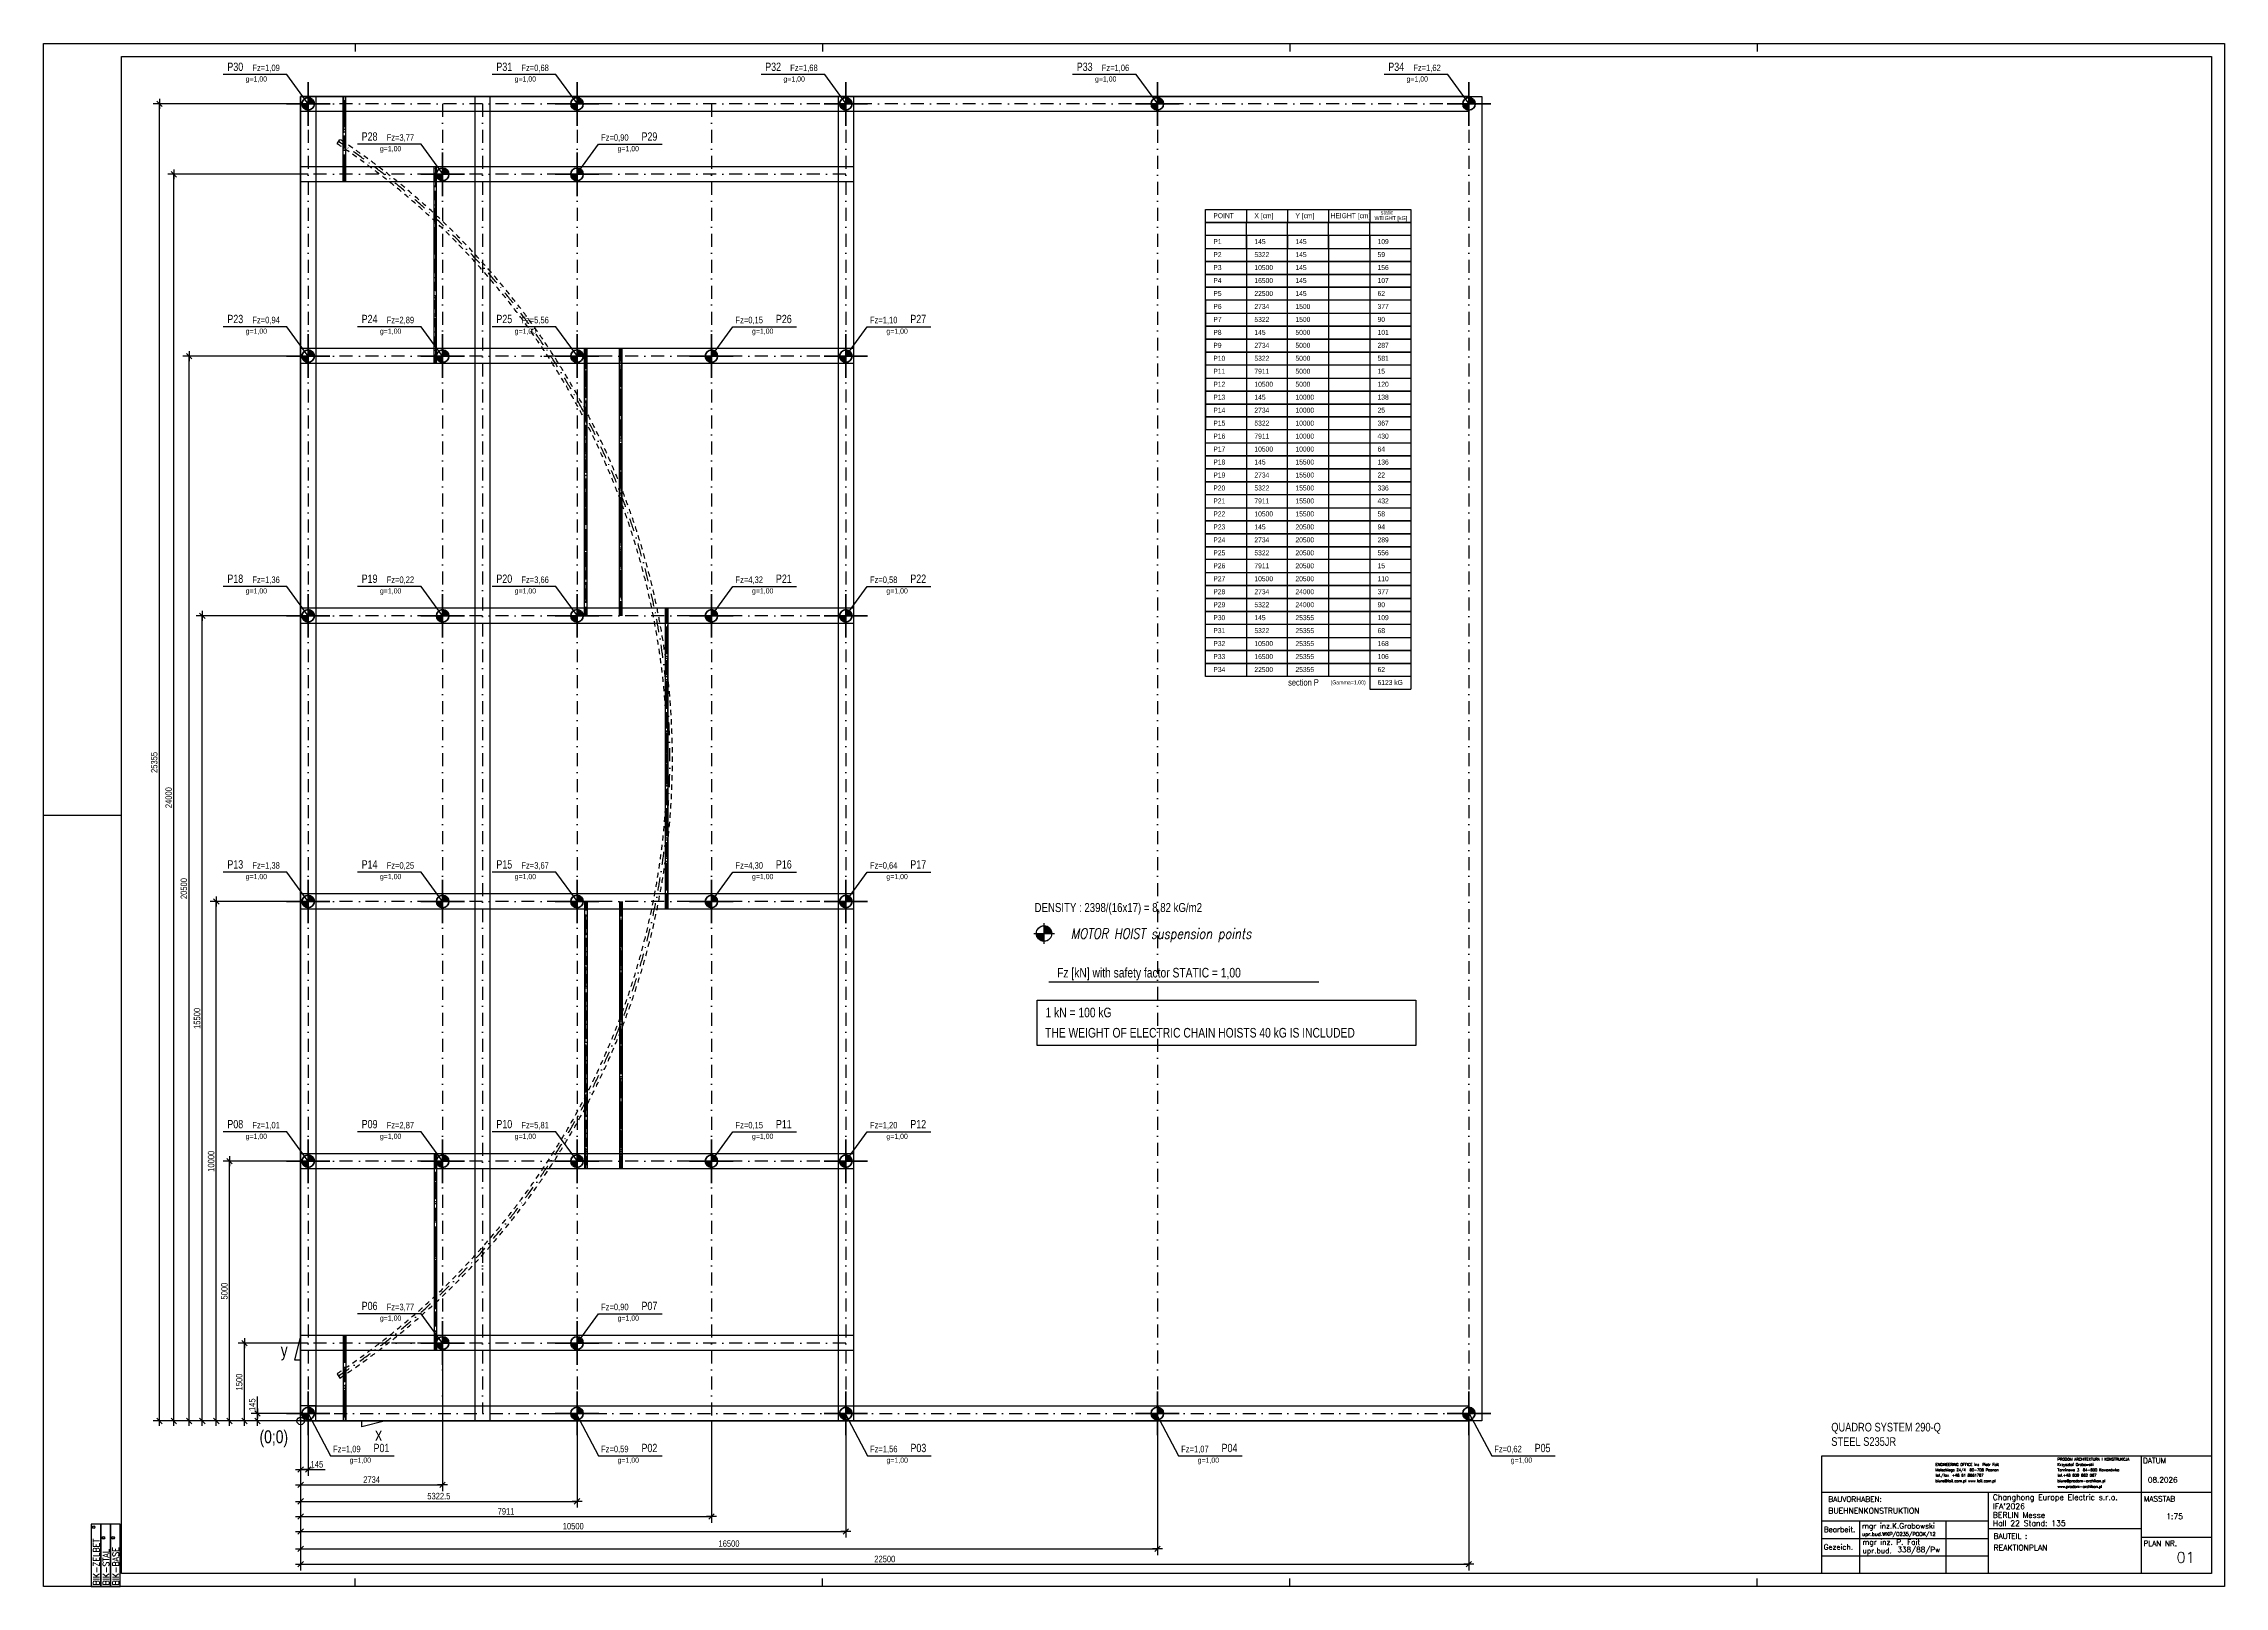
# Model space of a CAD drawing. Header units: millimetres. Extents: x -12741 to 29259, y -34211 to -4511.
import ezdxf
from ezdxf.enums import TextEntityAlignment as Align

# ---------------------------------------------------------------- set-up
doc = ezdxf.new("R2010")
doc.units = ezdxf.units.MM
doc.header["$LTSCALE"] = 500
for name, pattern in [('DO', [1, 0.5, -0.24, 0.02, -0.24]), ('DP', [0.63, 0.35, -0.28]), ('MO', [0.7, 0.35, -0.17, 0.01, -0.17]), ('MP', [0.36, 0.2, -0.16])]:
    doc.linetypes.add(name, pattern=pattern)
for name, color, linetype in [('A07', 5, 'Continuous'), ('A_025', 2, 'Continuous'), ('BS_lpd', 1, 'DP'), ('BS_lpm', 1, 'MP'), ('BS_ODN', 1, 'Continuous'), ('BS_osd', 1, 'DO'), ('BS_osm', 1, 'MO'), ('BS_pdz', 2, 'Continuous'), ('BS_prg', 3, 'Continuous'), ('BS_ram', 2, 'Continuous'), ('BS_txc', 1, 'Continuous'), ('BS_TXG', 3, 'Continuous'), ('BS_txs', 2, 'Continuous'), ('BS_wic', 1, 'Continuous'), ('BS_wig', 3, 'Continuous'), ('BS_wis', 2, 'Continuous'), ('RAHM3', 2, 'Continuous')]:
    doc.layers.add(name, color=color, linetype=linetype)
doc.layers.add('LAYOUT IN LINE', color=7, linetype='Continuous', lineweight=35)
doc.styles.add('BIKTC', font='bikromsw.shx', dxfattribs={"width": 0.85})
doc.styles.add('BIKTG', font='bikromsw.shx', dxfattribs={"width": 0.85})
doc.styles.add('BIKTS', font='bikromsw.shx', dxfattribs={"width": 0.85})
doc.styles.add('BIKWYM', font='bikromsw.shx', dxfattribs={"width": 0.8})
doc.styles.add('BUDEMAC', font='Simplex.shx')
doc.styles.add('DUŻY', font='Simplex.shx')
doc.styles.add('Marek', font='simplex.shx', dxfattribs={"width": 0.8, "oblique": 10})
doc.styles.add('MAŁY', font='Simplex.shx')
doc.styles.add('ROMANC', font='ROMANC.SHX', dxfattribs={"width": 0.9})
doc.styles.add('ŚREDNI', font='Simplex.shx')
doc.dimstyles.new('BS_KR_50_mm', dxfattribs={"dimscale": 5, "dimtxt": 25, "dimasz": 1.666667, "dimexe": 24, "dimexo": 0, "dimgap": 7.5, "dimtad": 1, "dimdec": 1, "dimrnd": 0.5, "dimzin": 9, "dimdsep": 46, "dimtxsty": 'BIKWYM', "dimblk": 'WYM-KR', "dimcen": 0, "dimdle": 20, "dimclrd": 256, "dimclre": 256, "dimclrt": 7, "dimadec": 0, "dimazin": 0, "dimtfac": 0.033333, "dimtdec": 1, "dimtmove": 0, "dimatfit": 3, "dimldrblk": 'WYM-KR', "dimfxl": 0, "dimtvp": 0.8, "dimtolj": 1, "dimarcsym": 0})
doc.dimstyles.new('BS_ST_50_cm', dxfattribs={"dimscale": 0.5, "dimtxt": 25, "dimasz": 1.666667, "dimexe": 24, "dimexo": 0, "dimgap": 0, "dimtad": 0, "dimdec": 1, "dimrnd": 0.5, "dimdsep": 46, "dimtxsty": 'BIKWYM', "dimblk": 'WYM-ST', "dimcen": 0, "dimdle": 20, "dimclrd": 256, "dimclre": 256, "dimclrt": 7, "dimadec": 0, "dimazin": 0, "dimtfac": 0.033333, "dimtdec": 1, "dimtix": 1, "dimtmove": 2, "dimatfit": 3, "dimldrblk": 'WYM-ST', "dimfxl": 0, "dimtvp": 0.8, "dimtolj": 1, "dimtzin": 0, "dimarcsym": 0})

# ---------------------------------------------------------------- blocks, each defined once
blk = doc.blocks.new('WYM-ST')
blk.add_hatch(color=256).paths.add_polyline_path([(-13, -3), (0, 0), (-13, 3)])
blk.add_lwpolyline([(0, 0), (-13, 3), (-13, -3), (0, 0)])
blk = doc.blocks.new('sdfsdfsfsdf')
at = {"layer": 'LAYOUT IN LINE'}
h = blk.add_hatch(color=7, dxfattribs=at)
h.dxf.hatch_style = 1
h.paths.add_polyline_path([(8644, -8907), (8644, -8757, -0.414214), (8794, -8907)])
h.paths.add_polyline_path([(8494, -8907), (8644, -8907), (8644, -9057, -0.414214)])
at = {"layer": 'LAYOUT IN LINE', "color": 7}
for p, q in [((8644, -9432), (8644, -8382)), ((9169, -8907), (8119, -8907))]:
    blk.add_line(p, q, dxfattribs=at)
blk.add_circle((8644, -8907), 150, dxfattribs=at)
blk = doc.blocks.new('C')
at = {"lineweight": 0}
h = blk.add_hatch(color=3, dxfattribs=at)
h.dxf.hatch_style = 1
h.paths.add_polyline_path([(37760, 8617), (37760, 8467), (37910, 8467, 0.414214)])
h.paths.add_polyline_path([(37760, 8317), (37760, 8467), (37610, 8467, 0.414214)])
at = {"color": 3, "lineweight": 0}
blk.add_line((37760, 8617), (37760, 8317), dxfattribs=at)
blk.add_circle((37760, 8467), 150, dxfattribs=at)
at = {"layer": 'BS_wic'}
for p, q in [((37560, 8467), (37960, 8467)), ((37610, 8467), (37910, 8467)), ((37710, 8467), (37810, 8467)), ((37760, 8267), (37760, 8667)), ((37760, 8317), (37760, 8617)), ((37760, 8417), (37760, 8517))]:
    blk.add_line(p, q, dxfattribs=at)
blk = doc.blocks.new('WYM-KR')
at = {"linetype": 'ByBlock'}
blk.add_line((11.52, 0), (-11.52, 0), dxfattribs=at)
at = {"color": 7, "linetype": 'ByBlock'}
blk.add_line((6.24, 6.24), (-6.24, -6.24), dxfattribs=at)
blk = doc.blocks.new('*D31')
at = {"layer": 'BS_wic', "lineweight": -2}
for p, q in [((-7791, -31027), (-7791, -32082)), ((-7646, -31302), (-7646, -32082)), ((-7782, -31962), (-7654, -31962)), ((-7646, -31962), (-7319, -31962))]:
    blk.add_line(p, q, dxfattribs=at)
at = {"layer": 'Defpoints', "color": 0}
for p in [(-7791, -31027), (-7646, -31302), (-7646, -31962)]:
    blk.add_point(p, dxfattribs=at)
at = {"layer": 'BS_wic', "lineweight": -2, "xscale": 8.333333333333334, "yscale": 8.333333333333334, "zscale": 8.333333333333334, "rotation": 180}
blk.add_blockref('WYM-KR', (-7791, -31962), dxfattribs=at)
at = {"layer": 'BS_wic', "lineweight": -2, "xscale": 8.333333333333334, "yscale": 8.333333333333334, "zscale": 8.333333333333334}
blk.add_blockref('WYM-KR', (-7646, -31962), dxfattribs=at)
at = {"layer": 'BS_wic', "color": 7, "insert": (-7478, -31862), "char_height": 125, "attachment_point": 5, "style": 'BIKWYM'}
blk.add_mtext('\\A1;145', dxfattribs=at)
blk = doc.blocks.new('*D32')
at = {"layer": 'BS_wic', "lineweight": -2}
for p, q in [((-5057, -29947), (-5057, -32377)), ((-7791, -31027), (-7791, -32377)), ((-7782, -32257), (-5065, -32257))]:
    blk.add_line(p, q, dxfattribs=at)
at = {"layer": 'Defpoints', "color": 0}
for p in [(-5057, -29947), (-7791, -31027), (-5057, -32257)]:
    blk.add_point(p, dxfattribs=at)
at = {"layer": 'BS_wic', "lineweight": -2, "xscale": 8.333333333333334, "yscale": 8.333333333333334, "zscale": 8.333333333333334, "rotation": 180}
blk.add_blockref('WYM-KR', (-7791, -32257), dxfattribs=at)
at = {"layer": 'BS_wic', "lineweight": -2, "xscale": 8.333333333333334, "yscale": 8.333333333333334, "zscale": 8.333333333333334}
blk.add_blockref('WYM-KR', (-5057, -32257), dxfattribs=at)
at = {"layer": 'BS_wic', "color": 7, "insert": (-6424, -32157), "char_height": 125, "attachment_point": 5, "style": 'BIKWYM'}
blk.add_mtext('\\A1;2734', dxfattribs=at)
blk = doc.blocks.new('*D33')
at = {"layer": 'BS_wic', "lineweight": -2}
for p, q in [((-7791, -31027), (-7791, -32694)), ((-2468, -31302), (-2468, -32694)), ((-7782, -32574), (-2476, -32574))]:
    blk.add_line(p, q, dxfattribs=at)
at = {"layer": 'Defpoints', "color": 0}
for p in [(-7791, -31027), (-2468, -31302), (-2468, -32574)]:
    blk.add_point(p, dxfattribs=at)
at = {"layer": 'BS_wic', "lineweight": -2, "xscale": 8.333333333333334, "yscale": 8.333333333333334, "zscale": 8.333333333333334, "rotation": 180}
blk.add_blockref('WYM-KR', (-7791, -32574), dxfattribs=at)
at = {"layer": 'BS_wic', "lineweight": -2, "xscale": 8.333333333333334, "yscale": 8.333333333333334, "zscale": 8.333333333333334}
blk.add_blockref('WYM-KR', (-2468, -32574), dxfattribs=at)
at = {"layer": 'BS_wic', "color": 7, "insert": (-5129, -32474), "char_height": 125, "attachment_point": 5, "style": 'BIKWYM'}
blk.add_mtext('\\A1;5322.5', dxfattribs=at)
blk = doc.blocks.new('*D34')
at = {"layer": 'BS_wic', "lineweight": -2}
for p, q in [((-7791, -31027), (-7791, -32987)), ((121, -31027), (121, -32987)), ((-7782, -32867), (112, -32867))]:
    blk.add_line(p, q, dxfattribs=at)
at = {"layer": 'Defpoints', "color": 0}
for p in [(-7791, -31027), (121, -31027), (121, -32867)]:
    blk.add_point(p, dxfattribs=at)
at = {"layer": 'BS_wic', "lineweight": -2, "xscale": 8.333333333333334, "yscale": 8.333333333333334, "zscale": 8.333333333333334, "rotation": 180}
blk.add_blockref('WYM-KR', (-7791, -32867), dxfattribs=at)
at = {"layer": 'BS_wic', "lineweight": -2, "xscale": 8.333333333333334, "yscale": 8.333333333333334, "zscale": 8.333333333333334}
blk.add_blockref('WYM-KR', (121, -32867), dxfattribs=at)
at = {"layer": 'BS_wic', "color": 7, "insert": (-3835, -32767), "char_height": 125, "attachment_point": 5, "style": 'BIKWYM'}
blk.add_mtext('\\A1;7911', dxfattribs=at)
blk = doc.blocks.new('*D35')
at = {"layer": 'BS_wic', "lineweight": -2}
for p, q in [((-7791, -31027), (-7791, -33273)), ((2709, -31302), (2709, -33273)), ((-7782, -33153), (2701, -33153))]:
    blk.add_line(p, q, dxfattribs=at)
at = {"layer": 'Defpoints', "color": 0}
for p in [(-7791, -31027), (2709, -31302), (2709, -33153)]:
    blk.add_point(p, dxfattribs=at)
at = {"layer": 'BS_wic', "lineweight": -2, "xscale": 8.333333333333334, "yscale": 8.333333333333334, "zscale": 8.333333333333334, "rotation": 180}
blk.add_blockref('WYM-KR', (-7791, -33153), dxfattribs=at)
at = {"layer": 'BS_wic', "lineweight": -2, "xscale": 8.333333333333334, "yscale": 8.333333333333334, "zscale": 8.333333333333334}
blk.add_blockref('WYM-KR', (2709, -33153), dxfattribs=at)
at = {"layer": 'BS_wic', "color": 7, "insert": (-2541, -33053), "char_height": 125, "attachment_point": 5, "style": 'BIKWYM'}
blk.add_mtext('\\A1;10500', dxfattribs=at)
blk = doc.blocks.new('*D36')
at = {"layer": 'BS_wic', "lineweight": -2}
for p, q in [((-7791, -31027), (-7791, -33608)), ((8709, -31302), (8709, -33608)), ((-7782, -33488), (8701, -33488))]:
    blk.add_line(p, q, dxfattribs=at)
at = {"layer": 'Defpoints', "color": 0}
for p in [(-7791, -31027), (8709, -31302), (8709, -33488)]:
    blk.add_point(p, dxfattribs=at)
at = {"layer": 'BS_wic', "lineweight": -2, "xscale": 8.333333333333334, "yscale": 8.333333333333334, "zscale": 8.333333333333334, "rotation": 180}
blk.add_blockref('WYM-KR', (-7791, -33488), dxfattribs=at)
at = {"layer": 'BS_wic', "lineweight": -2, "xscale": 8.333333333333334, "yscale": 8.333333333333334, "zscale": 8.333333333333334}
blk.add_blockref('WYM-KR', (8709, -33488), dxfattribs=at)
at = {"layer": 'BS_wic', "color": 7, "insert": (459, -33388), "char_height": 125, "attachment_point": 5, "style": 'BIKWYM'}
blk.add_mtext('\\A1;16500', dxfattribs=at)
blk = doc.blocks.new('*D37')
at = {"layer": 'BS_wic', "lineweight": -2}
for p, q in [((-7791, -31027), (-7791, -33905)), ((14709, -31302), (14709, -33905)), ((-7782, -33785), (14701, -33785))]:
    blk.add_line(p, q, dxfattribs=at)
at = {"layer": 'Defpoints', "color": 0}
for p in [(-7791, -31027), (14709, -31302), (14709, -33785)]:
    blk.add_point(p, dxfattribs=at)
at = {"layer": 'BS_wic', "lineweight": -2, "xscale": 8.333333333333334, "yscale": 8.333333333333334, "zscale": 8.333333333333334, "rotation": 180}
blk.add_blockref('WYM-KR', (-7791, -33785), dxfattribs=at)
at = {"layer": 'BS_wic', "lineweight": -2, "xscale": 8.333333333333334, "yscale": 8.333333333333334, "zscale": 8.333333333333334}
blk.add_blockref('WYM-KR', (14709, -33785), dxfattribs=at)
at = {"layer": 'BS_wic', "color": 7, "insert": (3459, -33685), "char_height": 125, "attachment_point": 5, "style": 'BIKWYM'}
blk.add_mtext('\\A1;22500', dxfattribs=at)
blk = doc.blocks.new('*D38')
at = {"layer": 'BS_wic', "lineweight": -2}
for p, q in [((-8623, -30882), (-8623, -30556)), ((-8066, -30882), (-8743, -30882)), ((-7791, -31027), (-8743, -31027)), ((-8623, -31018), (-8623, -30890))]:
    blk.add_line(p, q, dxfattribs=at)
at = {"layer": 'Defpoints', "color": 0}
for p in [(-8623, -30882), (-8066, -30882), (-7791, -31027)]:
    blk.add_point(p, dxfattribs=at)
at = {"layer": 'BS_wic', "lineweight": -2, "xscale": 8.333333333333334, "yscale": 8.333333333333334, "zscale": 8.333333333333334}
for p, rotation in [((-8623, -30882), 90), ((-8623, -31027), 270)]:
    blk.add_blockref('WYM-KR', p, dxfattribs=dict(at, rotation=rotation))
at = {"layer": 'BS_wic', "color": 7, "insert": (-8723, -30714), "char_height": 125, "attachment_point": 5, "rotation": 90, "style": 'BIKWYM'}
blk.add_mtext('\\A1;145', dxfattribs=at)
blk = doc.blocks.new('*D39')
at = {"layer": 'BS_wic', "lineweight": -2}
for p, q in [((-7646, -29527), (-8994, -29527)), ((-8874, -31018), (-8874, -29535)), ((-7791, -31027), (-8994, -31027))]:
    blk.add_line(p, q, dxfattribs=at)
at = {"layer": 'Defpoints', "color": 0}
for p in [(-8874, -29527), (-7646, -29527), (-7791, -31027)]:
    blk.add_point(p, dxfattribs=at)
at = {"layer": 'BS_wic', "lineweight": -2, "xscale": 8.333333333333334, "yscale": 8.333333333333334, "zscale": 8.333333333333334}
for p, rotation in [((-8874, -29527), 90), ((-8874, -31027), 270)]:
    blk.add_blockref('WYM-KR', p, dxfattribs=dict(at, rotation=rotation))
at = {"layer": 'BS_wic', "color": 7, "insert": (-8974, -30277), "char_height": 125, "attachment_point": 5, "rotation": 90, "style": 'BIKWYM'}
blk.add_mtext('\\A1;1500', dxfattribs=at)
blk = doc.blocks.new('*D40')
at = {"layer": 'BS_wic', "lineweight": -2}
for p, q in [((-8066, -26027), (-9280, -26027)), ((-9160, -31018), (-9160, -26035)), ((-7791, -31027), (-9280, -31027))]:
    blk.add_line(p, q, dxfattribs=at)
at = {"layer": 'Defpoints', "color": 0}
for p in [(-9160, -26027), (-8066, -26027), (-7791, -31027)]:
    blk.add_point(p, dxfattribs=at)
at = {"layer": 'BS_wic', "lineweight": -2, "xscale": 8.333333333333334, "yscale": 8.333333333333334, "zscale": 8.333333333333334}
for p, rotation in [((-9160, -26027), 90), ((-9160, -31027), 270)]:
    blk.add_blockref('WYM-KR', p, dxfattribs=dict(at, rotation=rotation))
at = {"layer": 'BS_wic', "color": 7, "insert": (-9260, -28527), "char_height": 125, "attachment_point": 5, "rotation": 90, "style": 'BIKWYM'}
blk.add_mtext('\\A1;5000', dxfattribs=at)
blk = doc.blocks.new('*D41')
at = {"layer": 'BS_wic', "lineweight": -2}
for p, q in [((-8066, -21027), (-9535, -21027)), ((-9415, -31018), (-9415, -21035)), ((-7791, -31027), (-9535, -31027))]:
    blk.add_line(p, q, dxfattribs=at)
at = {"layer": 'Defpoints', "color": 0}
for p in [(-9415, -21027), (-8066, -21027), (-7791, -31027)]:
    blk.add_point(p, dxfattribs=at)
at = {"layer": 'BS_wic', "lineweight": -2, "xscale": 8.333333333333334, "yscale": 8.333333333333334, "zscale": 8.333333333333334}
for p, rotation in [((-9415, -21027), 90), ((-9415, -31027), 270)]:
    blk.add_blockref('WYM-KR', p, dxfattribs=dict(at, rotation=rotation))
at = {"layer": 'BS_wic', "color": 7, "insert": (-9515, -26027), "char_height": 125, "attachment_point": 5, "rotation": 90, "style": 'BIKWYM'}
blk.add_mtext('\\A1;10000', dxfattribs=at)
blk = doc.blocks.new('*D42')
at = {"layer": 'BS_wic', "lineweight": -2}
for p, q in [((-8066, -15527), (-9805, -15527)), ((-9685, -31018), (-9685, -15535)), ((-7791, -31027), (-9805, -31027))]:
    blk.add_line(p, q, dxfattribs=at)
at = {"layer": 'Defpoints', "color": 0}
for p in [(-9685, -15527), (-8066, -15527), (-7791, -31027)]:
    blk.add_point(p, dxfattribs=at)
at = {"layer": 'BS_wic', "lineweight": -2, "xscale": 8.333333333333334, "yscale": 8.333333333333334, "zscale": 8.333333333333334}
for p, rotation in [((-9685, -15527), 90), ((-9685, -31027), 270)]:
    blk.add_blockref('WYM-KR', p, dxfattribs=dict(at, rotation=rotation))
at = {"layer": 'BS_wic', "color": 7, "insert": (-9785, -23277), "char_height": 125, "attachment_point": 5, "rotation": 90, "style": 'BIKWYM'}
blk.add_mtext('\\A1;15500', dxfattribs=at)
blk = doc.blocks.new('*D43')
at = {"layer": 'BS_wic', "lineweight": -2}
for p, q in [((-8066, -10527), (-10060, -10527)), ((-9940, -31018), (-9940, -10535)), ((-7791, -31027), (-10060, -31027))]:
    blk.add_line(p, q, dxfattribs=at)
at = {"layer": 'Defpoints', "color": 0}
for p in [(-9940, -10527), (-8066, -10527), (-7791, -31027)]:
    blk.add_point(p, dxfattribs=at)
at = {"layer": 'BS_wic', "lineweight": -2, "xscale": 8.333333333333334, "yscale": 8.333333333333334, "zscale": 8.333333333333334}
for p, rotation in [((-9940, -10527), 90), ((-9940, -31027), 270)]:
    blk.add_blockref('WYM-KR', p, dxfattribs=dict(at, rotation=rotation))
at = {"layer": 'BS_wic', "color": 7, "insert": (-10040, -20777), "char_height": 125, "attachment_point": 5, "rotation": 90, "style": 'BIKWYM'}
blk.add_mtext('\\A1;20500', dxfattribs=at)
blk = doc.blocks.new('*D44')
at = {"layer": 'BS_wic', "lineweight": -2}
for p, q in [((-7646, -7027), (-10352, -7027)), ((-10232, -31018), (-10232, -7035)), ((-7791, -31027), (-10352, -31027))]:
    blk.add_line(p, q, dxfattribs=at)
at = {"layer": 'Defpoints', "color": 0}
for p in [(-10232, -7027), (-7646, -7027), (-7791, -31027)]:
    blk.add_point(p, dxfattribs=at)
at = {"layer": 'BS_wic', "lineweight": -2, "xscale": 8.333333333333334, "yscale": 8.333333333333334, "zscale": 8.333333333333334}
for p, rotation in [((-10232, -7027), 90), ((-10232, -31027), 270)]:
    blk.add_blockref('WYM-KR', p, dxfattribs=dict(at, rotation=rotation))
at = {"layer": 'BS_wic', "color": 7, "insert": (-10332, -19027), "char_height": 125, "attachment_point": 5, "rotation": 90, "style": 'BIKWYM'}
blk.add_mtext('\\A1;24000', dxfattribs=at)
blk = doc.blocks.new('*D45')
at = {"layer": 'BS_wic', "lineweight": -2}
for p, q in [((-8065, -5672), (-10631, -5672)), ((-10511, -31018), (-10511, -5680)), ((-7791, -31027), (-10631, -31027))]:
    blk.add_line(p, q, dxfattribs=at)
at = {"layer": 'Defpoints', "color": 0}
for p in [(-10511, -5672), (-8065, -5672), (-7791, -31027)]:
    blk.add_point(p, dxfattribs=at)
at = {"layer": 'BS_wic', "lineweight": -2, "xscale": 8.333333333333334, "yscale": 8.333333333333334, "zscale": 8.333333333333334}
for p, rotation in [((-10511, -5672), 90), ((-10511, -31027), 270)]:
    blk.add_blockref('WYM-KR', p, dxfattribs=dict(at, rotation=rotation))
at = {"layer": 'BS_wic', "color": 7, "insert": (-10611, -18349), "char_height": 125, "attachment_point": 5, "rotation": 90, "style": 'BIKWYM'}
blk.add_mtext('\\A1;25355', dxfattribs=at)
blk = doc.blocks.new('BBB')
for points in [[(2.391, 0.747), (2.391, 1.121), (0, 1.121), (0, 0.747)], [(2.391, 0.374), (2.391, 0.747), (0, 0.747), (0, 0.374)], [(2.391, 0), (2.391, 0.374), (0, 0.374), (0, 0)]]:
    blk.add_lwpolyline(points, close=True)
for centre in [(2.277, 1.024), (1.871, 0.65), (1.871, 0.277)]:
    blk.add_circle(centre, 0.0493)
at = {"style": 'ROMANC', "width": 0.9}
for s, p in [('BIK-ZELBET', (0.032, 0.798)), ('BIK-STAL', (0.032, 0.424)), ('BIK-BASE', (0.032, 0.051))]:
    blk.add_text(s, height=0.2488, dxfattribs=at).set_placement(p)
at = {"style": 'BIKTS', "width": 0.85}
for p in [(2.277, 1.024), (1.871, 0.65), (1.871, 0.277)]:
    blk.add_text('R', height=0.0573, dxfattribs=at).set_placement(p, align=Align.MIDDLE_CENTER)
blk = doc.blocks.new('biketyk')
at = {"xscale": 10, "yscale": 10, "zscale": 10, "rotation": 90}
blk.add_blockref('BBB', (0, 0), dxfattribs=at)
at = {"style": 'BIKTC', "width": 0.8}
for tag, p in [('RYSUNEK', (-8.46, 25.57)), ('KOMENTARZ', (-0.98, 25.57)), ('DATA', (-4.72, 25.57))]:
    blk.add_attdef(tag, p, '', height=2, rotation=90, dxfattribs=at)
blk = doc.blocks.new('JPJO')
at = {"layer": 'A_025'}
for p, q in [((27246.3, 1058.1), (27246.3, 1370.6)), ((27246.3, 1058.1), (27246.3, 1370.6)), ((26751.5, 1059.4), (26751.5, 1261.4)), ((26751.5, 1059.4), (26751.5, 1261.4)), ((27083.3, 1059.4), (27083.3, 1261.4)), ((27083.3, 1059.4), (27083.3, 1261.4))]:
    blk.add_line(p, q, dxfattribs=at)
at = {"layer": 'BS_TXG'}
for p, q in [((28105.3, 1509.6), (26603.7, 1509.6)), ((28105.3, 1509.6), (26603.7, 1509.6)), ((26603.7, 1509.6), (26603.7, 1058.1)), ((26603.7, 1509.6), (26603.7, 1058.1))]:
    blk.add_line(p, q, dxfattribs=at)
at = {"layer": 'RAHM3'}
for p, q in [((27834.9, 1509.6), (27834.9, 1058.1)), ((27834.9, 1509.6), (27834.9, 1058.1)), ((26603.7, 1370.6), (28105.3, 1370.6)), ((26603.7, 1370.6), (28105.3, 1370.6)), ((26603.7, 1260), (27246.3, 1260)), ((26603.7, 1260), (27246.3, 1260)), ((26603.7, 1192.7), (27246.3, 1192.7)), ((27246.3, 1230.4), (27834.9, 1230.4)), ((27834.9, 1197), (28105.3, 1197)), ((27834.9, 1197), (28105.3, 1197)), ((26603.7, 1125.4), (27246.3, 1125.4)), ((26603.7, 1125.4), (27246.3, 1125.4))]:
    blk.add_line(p, q, dxfattribs=at)
at = {"layer": 'BS_txc', "style": 'MAŁY'}
for s, p in [('tel./fax. +48 61 8661787', (27042.5, 1430.6)), ('ENGINEERING OFFICE inz. Piotr Fait', (27042.5, 1471.7)), ('Maleckiego 24/4  60-708 Poznan', (27042.5, 1451.1)), ('Tarninowa 3  64-600 Kowanówko', (27512.6, 1451.1)), ('tel.+48 609 662 067', (27512.6, 1430.6)), ('PRODOM ARCHITEKTURA I KONSTRUKCJA', (27512.6, 1492.2)), ('Krzysztof Grabowski', (27512.6, 1471.7)), ('biuro@fait.com.pl www.fait.com.pl', (27042.5, 1408.9)), ('www.prodom-archikon.pl', (27512.6, 1387.2)), ('biuro@prodom-archikon.pl', (27512.6, 1408.9))]:
    blk.add_text(s, height=10.25, rotation=360, dxfattribs=at).set_placement(p)
at = {"layer": 'BS_txc'}
for s, height, style, p in [('DATUM', 20.53, 'BUDEMAC', (27841.9, 1481.9)), ('08.2026', 20.53, 'MAŁY', (27860.8, 1407.9)), ('BAUVORHABEN:', 20.527, 'BUDEMAC', (26629.8, 1333.6)), ('MASSTAB', 20.53, 'BUDEMAC', (27845.1, 1334.7)), ('Bearbeit.', 20.53, 'BUDEMAC', (26612.4, 1217)), ('upr.bud.WKP/O235/POOK/12', 14.099, 'BUDEMAC', (26760.2, 1202)), ('mgr inz.K.Grabowski', 20.527, 'BUDEMAC', (26759.7, 1230.6)), ('mgr inz. P. Fait', 20.527, 'BUDEMAC', (26761.6, 1168.6)), ('BAUTEIL :', 20.53, 'BUDEMAC', (27266.8, 1191.3)), ('PLAN NR.', 20.53, 'BUDEMAC', (27843.5, 1163.3)), ('Gezeich.', 20.53, 'BUDEMAC', (26611.7, 1149.4)), ('upr.bud.', 20.53, 'BUDEMAC', (26761.6, 1135.3)), ('338/88/Pw', 20.53, 'BUDEMAC', (26895.9, 1139.5))]:
    blk.add_text(s, height=height, dxfattribs=dict(at, style=style)).set_placement(p)
at = {"layer": 'BS_TXG', "style": 'ŚREDNI'}
for s, height, p in [('Changhong Europe Electric s.r.o.', 21.553, (27263.3, 1340.4)), ('BUEHNENKONSTRUKTION', 21.553, (26629.8, 1288.3)), ("IFA'2026", 21.55, (27263.3, 1305.5)), ('BERLIN Messe ', 21.553, (27263.3, 1271.6)), ('Hall 22 Stand: 135', 21.553, (27263.3, 1240.3))]:
    blk.add_text(s, height=height, dxfattribs=at).set_placement(p)

msp = doc.modelspace()

# ---------------------------------------------------------------- hatches: boundary and pattern name
at = {"ltscale": 2}
h = msp.add_hatch(dxfattribs=at)
h.set_pattern_fill('ANGLE', color=1, scale=0.440356)
h.set_pattern_definition([(0, (-272958.2833, -29928.5765), (0, 3.075889708), [2.237010697, -0.83887901]), (90, (-272958.2833, -29928.5765), (-3.075889708, 2e-16), [2.237010697, -0.83887901])])
h.paths.add_polyline_path([(6527.4, -21642.27), (6527.4, -21790.8, -0.41421356), (6378.86, -21642.27)])
h.paths.add_polyline_path([(6675.93, -21642.27), (6527.4, -21642.27), (6527.4, -21493.73, -0.41421356)])

# ---------------------------------------------------------------- linework, layer by layer
msp.add_line((6527.4, -21829.77), (6527.4, -21454.77), dxfattribs=at)
msp.add_circle((6527.4, -21642.27), 148.53, dxfattribs=at)
at = {"layer": 'BS_lpd'}
for p, q in [((-6966.89, -7171.64), (-6966.89, -5526.69)), ((-6923.89, -7171.64), (-6923.89, -5526.69)), ((-5218.4, -10671.64), (-5218.4, -6881.64)), ((-5175.4, -10671.64), (-5175.4, -6881.64)), ((-2318.2, -15526.64), (-2318.2, -10381.64)), ((-2275.2, -15526.64), (-2275.2, -10381.64)), ((-1645.05, -15526.64), (-1645.05, -10381.64)), ((-1602.05, -15526.64), (-1602.05, -10381.64)), ((-768.94, -15381.73), (-768.94, -21171.73)), ((-725.94, -15381.73), (-725.94, -21171.73)), ((-2318.2, -21026.73), (-2318.2, -26171.73)), ((-2275.2, -21026.73), (-2275.2, -26171.73)), ((-1645.05, -21026.72), (-1645.05, -26171.73)), ((-1602.05, -21026.72), (-1602.05, -26171.73)), ((-5218.4, -25881.73), (-5218.4, -29671.73)), ((-5175.4, -25881.73), (-5175.4, -29671.73)), ((-6966.89, -29381.73), (-6966.89, -31026.68)), ((-6923.89, -29381.73), (-6923.89, -31026.68))]:
    msp.add_line(p, q, dxfattribs=at)
at = {"layer": 'BS_lpm', "color": 4}
for p, q in [((-7090.5, -6437.08), (-7035.29, -6353.7)), ((-7090.5, -30116.37), (-7035.29, -30199.75))]:
    msp.add_line(p, q, dxfattribs=at)
for radius in [14200, 14300]:
    msp.add_arc((-14930.32, -18276.73), radius, 303.511203, 56.488797, dxfattribs=at)
at = {"layer": 'BS_osd'}
for p, q in [((14709.4, -5671.72), (-7645.59, -5671.56)), ((-7645.59, -5671.56), (-7645.59, -30881.73)), ((-5056.84, -5671.58), (-5056.84, -31026.73)), ((-4290.59, -5671.58), (-4290.59, -30881.73)), ((-2468.09, -5671.6), (-2468.09, -31026.73)), ((120.66, -5671.62), (120.66, -31026.73)), ((2709.41, -5671.63), (2709.41, -30881.73)), ((8709.41, -5671.63), (8709.41, -30881.73)), ((14709.41, -5671.63), (14709.41, -30881.73)), ((2709.41, -7026.72), (-7645.59, -7026.72)), ((2709.41, -10526.72), (-7645.59, -10526.72)), ((-3107.35, -10526.72), (-2961.85, -10526.72)), ((2709.41, -15526.73), (-7645.59, -15526.73)), ((2709.41, -21026.73), (-7645.59, -21026.73)), ((2709.41, -26026.73), (-7645.59, -26026.73)), ((-4290.59, -27729.99), (-4290.59, -28273.03)), ((2709.41, -29526.73), (-7645.59, -29526.73)), ((2709.41, -29526.73), (-7645.59, -29526.73)), ((-5584.05, -29526.73), (-6411.47, -29526.73)), ((-7645.59, -30881.73), (14709.44, -30881.73))]:
    msp.add_line(p, q, dxfattribs=at)
at = {"layer": 'BS_osd', "color": 4}
for p, q in [((-6945.39, -7026.63), (-6945.39, -5671.63)), ((-6945.39, -7026.72), (-6945.39, -5671.72)), ((-5196.9, -6881.64), (-5196.9, -10671.64)), ((-5196.9, -7026.72), (-5196.9, -10526.72)), ((-5196.9, -8928.51), (-5196.9, -7573.51)), ((-2296.7, -10381.64), (-2296.7, -15526.64)), ((-1623.55, -15526.64), (-1623.55, -10381.64)), ((-1623.55, -10381.64), (-1623.55, -15526.64)), ((-2296.7, -10526.63), (-2296.7, -15526.64)), ((-2296.7, -10526.72), (-2296.7, -15526.73)), ((-1623.55, -15526.73), (-1623.55, -10526.72)), ((-747.44, -15381.73), (-747.44, -21171.73)), ((-747.44, -21171.73), (-747.44, -15381.73)), ((-747.44, -21171.73), (-747.44, -15526.73)), ((-2296.7, -26026.74), (-2296.7, -21026.72)), ((-2296.7, -26171.73), (-2296.7, -21026.73)), ((-1623.55, -21026.72), (-1623.55, -26171.73)), ((-1623.55, -26171.73), (-1623.55, -21026.72)), ((-5196.9, -29671.73), (-5196.9, -25881.73)), ((-5196.9, -27624.86), (-5196.9, -28979.86)), ((-6945.39, -29526.73), (-6945.39, -30881.73))]:
    msp.add_line(p, q, dxfattribs=at)
msp.add_arc((-14930.32, -18276.73), 14250, 303.511203, 56.488797, dxfattribs=at)
at = {"layer": 'BS_osm'}
for p, q in [((-6945.39, -7171.64), (-6945.39, -5526.69)), ((-5196.9, -10671.64), (-5196.9, -6881.64)), ((-2296.7, -15526.64), (-2296.7, -10381.64)), ((-1623.55, -15526.64), (-1623.55, -10381.64)), ((-747.44, -15381.73), (-747.44, -21171.73)), ((-2296.7, -21026.73), (-2296.7, -26171.73)), ((-1623.55, -21026.72), (-1623.55, -26171.73)), ((-5196.9, -25881.73), (-5196.9, -29671.73)), ((-6945.39, -29381.73), (-6945.39, -31026.68))]:
    msp.add_line(p, q, dxfattribs=at)
at = {"layer": 'BS_pdz', "color": 1}
for p, q in [((-6741.17, -4510.88), (-6741.17, -4660.88)), ((2258.83, -4510.88), (2258.83, -4660.88)), ((11258.83, -4510.88), (11258.83, -4660.88)), ((20258.83, -4510.88), (20258.83, -4660.88)), ((-12741.17, -19360.88), (-11241.17, -19360.88)), ((-6741.17, -34210.88), (-6741.17, -34060.88)), ((2258.83, -34210.88), (2258.83, -34060.88)), ((11258.83, -34210.88), (11258.83, -34060.88)), ((20258.83, -34210.88), (20258.83, -34060.88))]:
    msp.add_line(p, q, dxfattribs=at)
at = {"layer": 'BS_prg'}
for p, q in [((-6970.89, -7171.64), (-6970.89, -5526.69)), ((-6919.89, -7171.64), (-6919.89, -5526.69)), ((-5222.4, -10671.64), (-5222.4, -6881.64)), ((-5171.4, -10671.64), (-5171.4, -6881.64)), ((-2322.2, -15526.64), (-2322.2, -10381.64)), ((-2271.2, -15526.64), (-2271.2, -10381.64)), ((-1649.05, -15526.64), (-1649.05, -10381.64)), ((-1598.05, -15526.64), (-1598.05, -10381.64)), ((-772.94, -15381.73), (-772.94, -21171.73)), ((-721.94, -15381.73), (-721.94, -21171.73)), ((-2322.2, -21026.73), (-2322.2, -26171.73)), ((-2271.2, -21026.73), (-2271.2, -26171.73)), ((-1649.05, -21026.72), (-1649.05, -26171.73)), ((-1598.05, -21026.72), (-1598.05, -26171.73)), ((-5222.4, -25881.73), (-5222.4, -29671.73)), ((-5171.4, -25881.73), (-5171.4, -29671.73)), ((-6970.89, -29381.73), (-6970.89, -31026.68)), ((-6919.89, -29381.73), (-6919.89, -31026.68))]:
    msp.add_line(p, q, dxfattribs=at)
at = {"layer": 'BS_ram', "color": 1}
msp.add_lwpolyline([(-12741.17, -34210.88), (-12741.17, -4510.88), (29258.83, -4510.88), (29258.83, -34210.88)], close=True, dxfattribs=at)
at = {"layer": 'BS_ram'}
msp.add_lwpolyline([(-11241.17, -33960.88), (-11241.17, -4760.88), (29008.83, -4760.88), (29008.83, -33960.88)], close=True, dxfattribs=at)
at = {"layer": 'BS_TXG'}
msp.add_lwpolyline([(14959.41, -31026.68), (-7790.59, -31026.68), (-7790.59, -5526.68), (14959.41, -5526.68)], close=True, dxfattribs=at)
msp.add_circle((-7790.59, -31026.73), 72.42, dxfattribs=at)
at = {"layer": 'BS_wic'}
for p, q in [((9635.9, -16691.44), (9635.9, -7704.59)), ((9635.9, -8453.49), (9635.9, -7954.22)), ((10426.53, -7704.59), (10426.53, -7954.22)), ((10426.53, -8453.49), (10426.53, -7954.22)), ((11217.16, -7704.59), (11217.16, -7954.22)), ((11217.16, -16691.44), (11217.16, -7954.22)), ((12007.79, -7704.59), (12007.79, -7954.22)), ((12007.79, -8453.49), (12007.79, -7954.22)), ((12798.41, -7704.59), (12798.41, -7954.22)), ((12798.41, -8453.49), (12798.41, -7954.22)), ((13589.04, -7704.59), (13589.04, -7954.22)), ((13589.04, -7704.59), (13589.04, -7954.22)), ((10426.53, -8203.86), (10426.53, -8453.49)), ((11217.16, -8203.86), (11217.16, -8453.49)), ((12007.79, -8203.86), (12007.79, -8453.49)), ((12798.41, -8203.86), (12798.41, -8453.49)), ((13589.04, -8203.86), (13589.04, -8453.49)), ((13589.04, -8203.86), (13589.04, -8453.49)), ((10426.53, -8453.49), (10426.53, -8703.13)), ((10426.53, -8703.13), (10426.53, -8952.76)), ((12007.79, -8453.49), (12007.79, -8703.13)), ((12007.79, -8703.13), (12007.79, -8952.76)), ((12798.41, -8453.49), (12798.41, -8703.13)), ((12798.41, -8703.13), (12798.41, -8952.76)), ((13589.04, -8453.49), (13589.04, -8703.13)), ((13589.04, -8453.49), (13589.04, -8703.13)), ((13589.04, -8703.13), (13589.04, -8952.76)), ((13589.04, -8703.13), (13589.04, -8952.76)), ((10426.53, -8952.76), (10426.53, -9202.4)), ((10426.53, -9202.4), (10426.53, -9452.03)), ((12007.79, -8952.76), (12007.79, -9202.4)), ((12007.79, -9202.4), (12007.79, -9452.03)), ((12798.41, -8952.76), (12798.41, -9202.4)), ((12798.41, -9202.4), (12798.41, -9452.03)), ((13589.04, -8952.76), (13589.04, -9202.4)), ((13589.04, -8952.76), (13589.04, -9202.4)), ((13589.04, -9202.4), (13589.04, -9452.03)), ((13589.04, -9202.4), (13589.04, -9452.03)), ((13589.04, -9202.4), (13589.04, -9452.03)), ((13589.04, -9202.4), (13589.04, -9452.03)), ((13589.04, -9202.4), (13589.04, -9452.03)), ((13589.04, -9202.4), (13589.04, -9452.03)), ((13589.04, -9202.4), (13589.04, -9452.03)), ((13589.04, -9202.4), (13589.04, -9452.03)), ((9635.9, -9452.03), (9635.9, -11948.38)), ((10426.53, -9452.03), (10426.53, -9701.67)), ((12007.79, -9452.03), (12007.79, -9701.67)), ((12798.41, -9452.03), (12798.41, -9701.67)), ((13589.04, -9452.03), (13589.04, -9701.67)), ((13589.04, -9452.03), (13589.04, -9701.67)), ((10426.53, -9701.67), (10426.53, -9951.3)), ((10426.53, -9951.3), (10426.53, -10200.94)), ((12007.79, -9701.67), (12007.79, -9951.3)), ((12007.79, -9951.3), (12007.79, -10200.94)), ((12798.41, -9701.67), (12798.41, -9951.3)), ((12798.41, -9951.3), (12798.41, -10200.94)), ((13589.04, -9701.67), (13589.04, -9951.3)), ((13589.04, -9701.67), (13589.04, -9951.3)), ((13589.04, -9951.3), (13589.04, -10200.94)), ((13589.04, -9951.3), (13589.04, -10200.94)), ((10426.53, -10200.94), (10426.53, -10450.57)), ((10426.53, -10450.57), (10426.53, -10700.2)), ((12007.79, -10200.94), (12007.79, -10450.57)), ((12007.79, -10450.57), (12007.79, -10700.2)), ((12798.41, -10200.94), (12798.41, -10450.57)), ((12798.41, -10450.57), (12798.41, -10700.2)), ((13589.04, -10200.94), (13589.04, -10450.57)), ((13589.04, -10200.94), (13589.04, -10450.57)), ((13589.04, -10450.57), (13589.04, -10700.2)), ((13589.04, -10450.57), (13589.04, -10700.2)), ((13589.04, -10450.57), (13589.04, -10700.2)), ((13589.04, -10450.57), (13589.04, -10700.2)), ((13589.04, -10450.57), (13589.04, -10700.2)), ((13589.04, -10450.57), (13589.04, -10700.2)), ((13589.04, -10450.57), (13589.04, -10700.2)), ((13589.04, -10450.57), (13589.04, -10700.2)), ((10426.53, -10700.2), (10426.53, -10949.84)), ((12007.79, -10700.2), (12007.79, -10949.84)), ((12798.41, -10700.2), (12798.41, -10949.84)), ((13589.04, -10700.2), (13589.04, -10949.84)), ((13589.04, -10700.2), (13589.04, -10949.84)), ((10426.53, -10949.84), (10426.53, -11199.47)), ((10426.53, -11199.47), (10426.53, -11449.11)), ((12007.79, -10949.84), (12007.79, -11199.47)), ((12007.79, -11199.47), (12007.79, -11449.11)), ((12798.41, -10949.84), (12798.41, -11199.47)), ((12798.41, -11199.47), (12798.41, -11449.11)), ((13589.04, -10949.84), (13589.04, -11199.47)), ((13589.04, -10949.84), (13589.04, -11199.47)), ((13589.04, -11199.47), (13589.04, -11449.11)), ((13589.04, -11199.47), (13589.04, -11449.11)), ((10426.53, -11449.11), (10426.53, -11698.74)), ((10426.53, -11698.74), (10426.53, -11948.38)), ((12007.79, -11449.11), (12007.79, -11698.74)), ((12007.79, -11698.74), (12007.79, -11948.38)), ((12798.41, -11449.11), (12798.41, -11698.74)), ((12798.41, -11698.74), (12798.41, -11948.38)), ((13589.04, -11449.11), (13589.04, -11698.74)), ((13589.04, -11449.11), (13589.04, -11698.74)), ((13589.04, -11698.74), (13589.04, -11948.38)), ((13589.04, -11698.74), (13589.04, -11948.38)), ((13589.04, -11698.74), (13589.04, -11948.38)), ((13589.04, -11698.74), (13589.04, -11948.38)), ((13589.04, -11698.74), (13589.04, -11948.38)), ((13589.04, -11698.74), (13589.04, -11948.38)), ((13589.04, -11698.74), (13589.04, -11948.38)), ((13589.04, -11698.74), (13589.04, -11948.38)), ((10426.53, -11948.38), (10426.53, -12198.01)), ((12007.79, -11948.38), (12007.79, -12198.01)), ((12798.41, -11948.38), (12798.41, -12198.01)), ((13589.04, -11948.38), (13589.04, -12198.01)), ((13589.04, -11948.38), (13589.04, -12198.01)), ((10426.53, -12198.01), (10426.53, -12447.65)), ((10426.53, -12447.65), (10426.53, -12697.28)), ((12007.79, -12198.01), (12007.79, -12447.65)), ((12007.79, -12447.65), (12007.79, -12697.28)), ((12798.41, -12198.01), (12798.41, -12447.65)), ((12798.41, -12447.65), (12798.41, -12697.28)), ((13589.04, -12198.01), (13589.04, -12447.65)), ((13589.04, -12198.01), (13589.04, -12447.65)), ((13589.04, -12447.65), (13589.04, -12697.28)), ((13589.04, -12447.65), (13589.04, -12697.28)), ((10426.53, -12697.28), (10426.53, -12946.92)), ((10426.53, -12946.92), (10426.53, -13196.55)), ((12007.79, -12697.28), (12007.79, -12946.92)), ((12007.79, -12946.92), (12007.79, -13196.55)), ((12798.41, -12697.28), (12798.41, -12946.92)), ((12798.41, -12946.92), (12798.41, -13196.55)), ((13589.04, -12697.28), (13589.04, -12946.92)), ((13589.04, -12697.28), (13589.04, -12946.92)), ((13589.04, -12946.92), (13589.04, -13196.55)), ((13589.04, -12946.92), (13589.04, -13196.55)), ((13589.04, -12946.92), (13589.04, -13196.55)), ((13589.04, -12946.92), (13589.04, -13196.55)), ((13589.04, -12946.92), (13589.04, -13196.55)), ((13589.04, -12946.92), (13589.04, -13196.55)), ((13589.04, -12946.92), (13589.04, -13196.55)), ((13589.04, -12946.92), (13589.04, -13196.55)), ((10426.53, -13196.55), (10426.53, -13446.19)), ((12007.79, -13196.55), (12007.79, -13446.19)), ((12798.41, -13196.55), (12798.41, -13446.19)), ((13589.04, -13196.55), (13589.04, -13446.19)), ((13589.04, -13196.55), (13589.04, -13446.19)), ((10426.53, -13446.19), (10426.53, -13695.82)), ((10426.53, -13695.82), (10426.53, -13945.46)), ((12007.79, -13446.19), (12007.79, -13695.82)), ((12007.79, -13695.82), (12007.79, -13945.46)), ((12798.41, -13446.19), (12798.41, -13695.82)), ((12798.41, -13695.82), (12798.41, -13945.46)), ((13589.04, -13446.19), (13589.04, -13695.82)), ((13589.04, -13446.19), (13589.04, -13695.82)), ((13589.04, -13695.82), (13589.04, -13945.46)), ((13589.04, -13695.82), (13589.04, -13945.46)), ((10426.53, -13945.46), (10426.53, -14195.09)), ((10426.53, -14195.09), (10426.53, -14444.72)), ((12007.79, -13945.46), (12007.79, -14195.09)), ((12007.79, -14195.09), (12007.79, -14444.72)), ((12798.41, -13945.46), (12798.41, -14195.09)), ((12798.41, -14195.09), (12798.41, -14444.72)), ((13589.04, -13945.46), (13589.04, -14195.09)), ((13589.04, -13945.46), (13589.04, -14195.09)), ((13589.04, -14195.09), (13589.04, -14444.72)), ((13589.04, -14195.09), (13589.04, -14444.72)), ((13589.04, -14195.09), (13589.04, -14444.72)), ((13589.04, -14195.09), (13589.04, -14444.72)), ((13589.04, -14195.09), (13589.04, -14444.72)), ((13589.04, -14195.09), (13589.04, -14444.72)), ((13589.04, -14195.09), (13589.04, -14444.72)), ((13589.04, -14195.09), (13589.04, -14444.72)), ((10426.53, -14444.72), (10426.53, -14694.36)), ((10426.53, -14694.36), (10426.53, -14943.99)), ((12007.79, -14444.72), (12007.79, -14694.36)), ((12007.79, -14694.36), (12007.79, -14943.99)), ((12798.41, -14444.72), (12798.41, -14694.36)), ((12798.41, -14694.36), (12798.41, -14943.99)), ((13589.04, -14444.72), (13589.04, -14694.36)), ((13589.04, -14444.72), (13589.04, -14694.36)), ((13589.04, -14694.36), (13589.04, -14943.99)), ((13589.04, -14694.36), (13589.04, -14943.99)), ((10426.53, -14943.99), (10426.53, -15193.63)), ((12007.79, -14943.99), (12007.79, -15193.63)), ((12798.41, -14943.99), (12798.41, -15193.63)), ((13589.04, -14943.99), (13589.04, -15193.63)), ((13589.04, -14943.99), (13589.04, -15193.63)), ((10426.53, -15193.63), (10426.53, -15443.26)), ((10426.53, -15443.26), (10426.53, -15692.9)), ((12007.79, -15193.63), (12007.79, -15443.26)), ((12007.79, -15443.26), (12007.79, -15692.9)), ((12798.41, -15193.63), (12798.41, -15443.26)), ((12798.41, -15443.26), (12798.41, -15692.9)), ((13589.04, -15193.63), (13589.04, -15443.26)), ((13589.04, -15193.63), (13589.04, -15443.26)), ((13589.04, -15443.26), (13589.04, -15692.9)), ((13589.04, -15443.26), (13589.04, -15692.9)), ((13589.04, -15443.26), (13589.04, -15692.9)), ((13589.04, -15443.26), (13589.04, -15692.9)), ((13589.04, -15443.26), (13589.04, -15692.9)), ((13589.04, -15443.26), (13589.04, -15692.9)), ((13589.04, -15443.26), (13589.04, -15692.9)), ((13589.04, -15443.26), (13589.04, -15692.9)), ((10426.53, -15692.9), (10426.53, -15942.53)), ((10426.53, -15942.53), (10426.53, -16192.17)), ((12007.79, -15692.9), (12007.79, -15942.53)), ((12007.79, -15942.53), (12007.79, -16192.17)), ((12798.41, -15692.9), (12798.41, -15942.53)), ((12798.41, -15942.53), (12798.41, -16192.17)), ((13589.04, -15692.9), (13589.04, -15942.53)), ((13589.04, -15692.9), (13589.04, -15942.53)), ((13589.04, -15942.53), (13589.04, -16192.17)), ((13589.04, -15942.53), (13589.04, -16192.17)), ((10426.53, -16192.17), (10426.53, -16441.8)), ((12007.79, -16192.17), (12007.79, -16441.8)), ((12798.41, -16192.17), (12798.41, -16441.8)), ((13589.04, -16192.17), (13589.04, -16441.8)), ((13589.04, -16192.17), (13589.04, -16441.8)), ((10426.53, -16441.8), (10426.53, -16691.44)), ((10426.53, -16441.8), (10426.53, -16691.44)), ((12007.79, -16441.8), (12007.79, -16691.44)), ((12007.79, -16441.8), (12007.79, -16691.44)), ((12798.41, -16441.8), (12798.41, -16691.44)), ((12798.41, -16441.8), (12798.41, -16691.44)), ((12798.41, -16691.44), (12798.41, -16941.07)), ((13589.04, -16441.8), (13589.04, -16691.44)), ((13589.04, -16441.8), (13589.04, -16691.44)), ((13589.04, -16441.8), (13589.04, -16691.44)), ((13589.04, -16441.8), (13589.04, -16691.44)), ((13589.04, -16441.8), (13589.04, -16691.44)), ((13589.04, -16441.8), (13589.04, -16691.44)), ((13589.04, -16441.8), (13589.04, -16691.44)), ((13589.04, -16441.8), (13589.04, -16691.44)), ((13589.04, -16441.8), (13589.04, -16691.44)), ((13589.04, -16441.8), (13589.04, -16691.44)), ((13589.04, -16691.44), (13589.04, -16941.07)), ((13589.04, -16691.44), (13589.04, -16941.07)), ((13589.04, -16691.44), (13589.04, -16941.07)), ((13589.04, -16691.44), (13589.04, -16941.07)), ((13589.04, -16691.44), (13589.04, -16941.07)), ((13589.04, -16691.44), (13589.04, -16941.07)), ((13589.04, -16691.44), (13589.04, -16941.07)), ((12798.41, -16941.07), (13589.04, -16941.07)), ((6616.88, -22575.81), (11818.75, -22575.81))]:
    msp.add_line(p, q, dxfattribs=at)
for points in [[(9635.9, -7704.59), (13589.04, -7704.59), (13589.04, -7954.22), (9635.9, -7954.22)], [(9635.9, -7954.22), (13589.04, -7954.22), (13589.04, -8203.86), (9635.9, -8203.86)], [(9635.9, -8453.49), (13589.04, -8453.49), (13589.04, -8703.13), (9635.9, -8703.13)], [(9635.9, -8703.13), (13589.04, -8703.13), (13589.04, -8952.76), (9635.9, -8952.76)], [(9635.9, -8952.76), (13589.04, -8952.76), (13589.04, -9202.4), (9635.9, -9202.4)], [(9635.9, -9202.4), (13589.04, -9202.4), (13589.04, -9452.03), (9635.9, -9452.03)], [(9635.9, -9701.67), (13589.04, -9701.67), (13589.04, -9951.3), (9635.9, -9951.3)], [(9635.9, -9951.3), (13589.04, -9951.3), (13589.04, -10200.94), (9635.9, -10200.94)], [(9635.9, -10200.94), (13589.04, -10200.94), (13589.04, -10450.57), (9635.9, -10450.57)], [(9635.9, -10450.57), (13589.04, -10450.57), (13589.04, -10700.2), (9635.9, -10700.2)], [(9635.9, -10949.84), (13589.04, -10949.84), (13589.04, -11199.47), (9635.9, -11199.47)], [(9635.9, -11199.47), (13589.04, -11199.47), (13589.04, -11449.11), (9635.9, -11449.11)], [(9635.9, -11449.11), (13589.04, -11449.11), (13589.04, -11698.74), (9635.9, -11698.74)], [(9635.9, -11698.74), (13589.04, -11698.74), (13589.04, -11948.38), (9635.9, -11948.38)], [(9635.9, -12198.01), (13589.04, -12198.01), (13589.04, -12447.65), (9635.9, -12447.65)], [(9635.9, -12447.65), (13589.04, -12447.65), (13589.04, -12697.28), (9635.9, -12697.28)], [(9635.9, -12697.28), (13589.04, -12697.28), (13589.04, -12946.92), (9635.9, -12946.92)], [(9635.9, -12946.92), (13589.04, -12946.92), (13589.04, -13196.55), (9635.9, -13196.55)], [(9635.9, -13446.19), (13589.04, -13446.19), (13589.04, -13695.82), (9635.9, -13695.82)], [(9635.9, -13695.82), (13589.04, -13695.82), (13589.04, -13945.46), (9635.9, -13945.46)], [(9635.9, -13945.46), (13589.04, -13945.46), (13589.04, -14195.09), (9635.9, -14195.09)], [(9635.9, -14195.09), (13589.04, -14195.09), (13589.04, -14444.72), (9635.9, -14444.72)], [(9635.9, -14694.36), (13589.04, -14694.36), (13589.04, -14943.99), (9635.9, -14943.99)], [(9635.9, -14943.99), (13589.04, -14943.99), (13589.04, -15193.63), (9635.9, -15193.63)], [(9635.9, -15193.63), (13589.04, -15193.63), (13589.04, -15443.26), (9635.9, -15443.26)], [(9635.9, -15443.26), (13589.04, -15443.26), (13589.04, -15692.9), (9635.9, -15692.9)], [(9635.9, -15942.53), (13589.04, -15942.53), (13589.04, -16192.17), (9635.9, -16192.17)], [(9635.9, -16192.17), (13589.04, -16192.17), (13589.04, -16441.8), (9635.9, -16441.8)], [(9635.9, -16441.8), (13589.04, -16441.8), (13589.04, -16691.44), (9635.9, -16691.44)], [(9635.9, -16441.8), (13589.04, -16441.8), (13589.04, -16691.44), (9635.9, -16691.44)], [(6390.84, -22926.23), (13684.8, -22926.23), (13684.8, -23797.1), (6390.84, -23797.1)]]:
    msp.add_lwpolyline(points, close=True, dxfattribs=at)
at = {"layer": 'BS_wig'}
for p, q in [((-7790.59, -29391.11), (-7906.52, -29847.69)), ((-7790.59, -31026.73), (-7790.59, -29391.11)), ((-7906.52, -29847.69), (-7790.59, -29847.69)), ((-7790.59, -31026.73), (-6154.97, -31026.73)), ((-6154.97, -31026.73), (-6611.54, -31142.67)), ((-6611.54, -31142.67), (-6611.54, -31026.73))]:
    msp.add_line(p, q, dxfattribs=at)
at = {"layer": 'BS_wis'}
for p, q in [((-7790.59, -5526.62), (-7790.59, -31026.73)), ((14709.4, -5526.62), (-7790.59, -5526.62)), ((14709.4, -5816.62), (-7645.59, -5816.62)), ((-7500.59, -5671.56), (-7500.59, -30881.73)), ((-4435.59, -5526.62), (-4435.59, -31026.73)), ((-4145.59, -5526.62), (-4145.59, -31026.73)), ((2564.41, -5526.62), (2564.41, -31026.73)), ((2854.41, -5526.62), (2854.41, -31026.73)), ((14709.4, -5526.72), (14709.4, -5816.72)), ((2854.41, -6881.72), (-7790.59, -6881.72)), ((2854.41, -7171.72), (-7790.59, -7171.72)), ((2854.41, -10381.72), (-7790.59, -10381.72)), ((2854.41, -10671.72), (-7790.59, -10671.72)), ((2854.41, -15381.73), (-7790.59, -15381.73)), ((2854.41, -15671.73), (-7790.59, -15671.73)), ((2854.41, -20881.73), (-7790.59, -20881.73)), ((2854.41, -21171.73), (-7790.59, -21171.73)), ((2854.41, -25881.73), (-7790.59, -25881.73)), ((2854.41, -26171.73), (-7790.59, -26171.73)), ((2854.41, -29381.73), (-7790.59, -29381.73)), ((2854.41, -29671.73), (-7790.59, -29671.73)), ((-7790.59, -31026.73), (14709.44, -31026.73)), ((-7645.59, -30736.73), (14709.44, -30736.73)), ((14709.44, -31026.73), (14709.44, -30736.73))]:
    msp.add_line(p, q, dxfattribs=at)
for points in [[(-7500.59, -5816.62), (-7790.59, -5816.62), (-7790.59, -5526.62), (-7500.59, -5526.62)], [(-7500.59, -30736.73), (-7790.59, -30736.73), (-7790.59, -31026.73), (-7500.59, -31026.73)]]:
    msp.add_lwpolyline(points, close=True, dxfattribs=at)

# ---------------------------------------------------------------- block references
at = {"layer": 'BS_ram', "xscale": 50, "yscale": 50, "zscale": 50}
msp.add_blockref('biketyk', (-11264.29, -34210.88), dxfattribs=at)
at = {"layer": 'BS_wic'}
for name, p, xscale, yscale, zscale in [('sdfsdfsfsdf', (-14560.78, 1454.31), 0.8, 0.8, 0.8), ('sdfsdfsfsdf', (-9383.28, 1454.31), 0.8, 0.8, 0.8), ('sdfsdfsfsdf', (-4205.79, 1454.31), 0.8, 0.8, 0.8), ('sdfsdfsfsdf', (1794.21, 1454.31), 0.8, 0.8, 0.8), ('sdfsdfsfsdf', (7794.21, 1454.31), 0.8, 0.8, 0.8), ('sdfsdfsfsdf', (-11972.22, 99.25), 0.8, 0.8, 0.8), ('sdfsdfsfsdf', (-9383.47, 99.25), 0.8, 0.8, 0.8), ('sdfsdfsfsdf', (-14560.97, -3400.75), 0.8, 0.8, 0.8), ('sdfsdfsfsdf', (-11972.22, -3400.75), 0.8, 0.8, 0.8), ('sdfsdfsfsdf', (-9383.47, -3400.75), 0.8, 0.8, 0.8), ('sdfsdfsfsdf', (-6794.72, -3400.75), 0.8, 0.8, 0.8), ('sdfsdfsfsdf', (-4205.97, -3400.75), 0.8, 0.8, 0.8), ('sdfsdfsfsdf', (-14560.97, -8400.76), 0.8, 0.8, 0.8), ('sdfsdfsfsdf', (-11972.22, -8400.76), 0.8, 0.8, 0.8), ('sdfsdfsfsdf', (-9383.47, -8400.76), 0.8, 0.8, 0.8), ('sdfsdfsfsdf', (-6794.72, -8400.76), 0.8, 0.8, 0.8), ('sdfsdfsfsdf', (-4205.97, -8400.76), 0.8, 0.8, 0.8), ('sdfsdfsfsdf', (-14560.97, -13900.76), 0.8, 0.8, 0.8), ('sdfsdfsfsdf', (-11972.22, -13900.76), 0.8, 0.8, 0.8), ('sdfsdfsfsdf', (-9383.47, -13900.76), 0.8, 0.8, 0.8), ('sdfsdfsfsdf', (-6794.72, -13900.76), 0.8, 0.8, 0.8), ('sdfsdfsfsdf', (-4205.97, -13900.76), 0.8, 0.8, 0.8), ('sdfsdfsfsdf', (-14560.97, -18900.76), 0.8, 0.8, 0.8), ('sdfsdfsfsdf', (-11972.22, -18900.76), 0.8, 0.8, 0.8), ('sdfsdfsfsdf', (-9383.47, -18900.76), 0.8, 0.8, 0.8), ('sdfsdfsfsdf', (-6794.72, -18900.76), 0.8, 0.8, 0.8), ('sdfsdfsfsdf', (-4205.97, -18900.76), 0.8, 0.8, 0.8), ('sdfsdfsfsdf', (-11972.22, -22400.76), 0.8, 0.8, 0.8), ('sdfsdfsfsdf', (-9383.47, -22400.76), 0.8, 0.8, 0.8), ('sdfsdfsfsdf', (-14560.97, -23755.77), 0.8, 0.8, 0.8), ('sdfsdfsfsdf', (-9383.47, -23755.77), 0.8, 0.8, 0.8), ('sdfsdfsfsdf', (-4205.97, -23755.77), 0.8, 0.8, 0.8), ('sdfsdfsfsdf', (1794.03, -23755.77), 0.8, 0.8, 0.8), ('sdfsdfsfsdf', (7794.03, -23755.77), 0.8, 0.8, 0.8), ('JPJO', (-111517.51, -39251.13), 5, 5, 5)]:
    msp.add_blockref(name, p, dxfattribs=dict(at, xscale=xscale, yscale=yscale, zscale=zscale))
msp.add_blockref('C', (-31232.63, -30108.99), dxfattribs=at)

# ---------------------------------------------------------------- texts
at = {"layer": 'A07', "style": 'DUŻY'}
msp.add_text('01', height=205.266, dxfattribs=at).set_placement((28337.29, -33756.86))
at = {"layer": 'BS_ram', "style": 'ŚREDNI'}
msp.add_text('1:75', height=107.764, dxfattribs=at).set_placement((28138.93, -32917.25))
at = {"layer": 'BS_txc', "style": 'BIKTC', "width": 0.8}
for s, height, p in [('g=1,00', 100, (-8850.53, -5241.07)), ('g=1,00', 100, (-3669.53, -5241.07)), ('g=1,00', 100, (1507.97, -5241.07)), ('g=1,00', 100, (7507.97, -5241.07)), ('g=1,00', 100, (13507.97, -5241.07)), ('g=1,00', 100, (-6264.39, -6583.07)), ('g=1,00', 100, (-8850.57, -10096.17)), ('g=1,00', 100, (-6264.39, -10096.17)), ('g=1,00', 100, (-3669.56, -10096.17)), ('g=1,00', 100, (-8850.57, -15096.18)), ('g=1,00', 100, (-6264.39, -15096.18)), ('g=1,00', 100, (-3669.56, -15096.18)), ('(Gamma=1,00)', 75, (12044.23, -16845.69)), ('g=1,00', 100, (-8850.57, -20596.18)), ('g=1,00', 100, (-6264.39, -20596.18)), ('g=1,00', 100, (-3669.56, -20596.18)), ('g=1,00', 100, (-8850.57, -25596.18)), ('g=1,00', 100, (-6264.39, -25596.18)), ('g=1,00', 100, (-3669.56, -25596.18)), ('g=1,00', 100, (-6264.39, -29096.18))]:
    msp.add_text(s, height=height, dxfattribs=at).set_placement(p)
for p in [(-1687.21, -6583.07), (901.54, -10096.17), (3490.29, -10096.17), (901.54, -15096.18), (3490.29, -15096.18), (901.54, -20596.18), (3490.29, -20596.18), (901.54, -25596.18), (3490.29, -25596.18), (-1687.21, -29096.18), (-6847.79, -31830.99), (-1687.21, -31830.99), (3492.76, -31830.99), (9484.91, -31830.99), (15514.66, -31830.99)]:
    msp.add_text('g=1,00', height=100, rotation=360, dxfattribs=at).set_placement(p)
at = {"layer": 'BS_TXG', "style": 'BIKTG', "width": 0.8}
for s, height, p in [('P30', 160, (-9201.83, -5036.71)), ('P31', 160, (-4020.83, -5036.71)), ('P32', 160, (1156.67, -5036.71)), ('P33', 160, (7156.67, -5036.71)), ('P34', 160, (13156.67, -5036.71)), ('P28', 160, (-6615.69, -6378.7)), ('P23', 160, (-9201.87, -9891.8)), ('P24', 160, (-6615.69, -9891.8)), ('P25', 160, (-4020.86, -9891.8)), ('P18', 160, (-9201.87, -14891.81)), ('P19', 160, (-6615.69, -14891.81)), ('P20', 160, (-4020.86, -14891.81)), ('section P', 123.429, (11227.53, -16869.5)), ('P13', 160, (-9201.87, -20391.81)), ('P14', 160, (-6615.69, -20391.81)), ('P15', 160, (-4020.86, -20391.81)), ('DENSITY : 2398/(16x17) = 8,82 kG/m2 ', 173.5714, (6343.85, -21229.04)), ('Fz [kN] with safety factor STATIC = 1,00', 185.1429, (6777.65, -22488.82)), ('1 kN = 100 kG', 185.1429, (6555.1, -23255.15)), ('THE WEIGHT OF ELECTRIC CHAIN HOISTS 40 kG IS INCLUDED', 185.1429, (6546.78, -23645.34)), ('P08', 160, (-9201.87, -25391.81)), ('P09', 160, (-6615.69, -25391.81)), ('P10', 160, (-4020.86, -25391.81)), ('P06', 160, (-6615.69, -28891.81)), ('QUADRO SYSTEM 290-Q', 166.6667, (21688.2, -31228.87)), ('STEEL S235JR', 166.6667, (21688.2, -31506.3))]:
    msp.add_text(s, height=height, dxfattribs=at).set_placement(p)
for s, height, p in [('P29', 160, (-1226.2, -6378.7)), ('P26', 160, (1362.55, -9891.8)), ('P27', 160, (3951.3, -9891.8)), ('P21', 160, (1362.55, -14891.81)), ('P22', 160, (3951.3, -14891.81)), ('P16', 160, (1362.55, -20391.81)), ('P17', 160, (3951.3, -20391.81)), ('P11', 160, (1362.55, -25391.81)), ('P12', 160, (3951.3, -25391.81)), ('P07', 160, (-1226.2, -28891.81)), ('y', 250, (-8174.6, -29787.46)), ('(0;0)', 250, (-8582.71, -31456.38)), ('P01', 160, (-6386.77, -31626.63)), ('x', 250, (-6356.2, -31406.73)), ('P02', 160, (-1226.2, -31626.63)), ('P03', 160, (3953.77, -31626.63)), ('P04', 160, (9945.92, -31626.63)), ('P05', 160, (15975.67, -31626.63))]:
    msp.add_text(s, height=height, rotation=360, dxfattribs=at).set_placement(p)
at = {"layer": 'BS_TXG', "style": 'ŚREDNI'}
msp.add_text('REAKTIONPLAN', height=107.7644, dxfattribs=at).set_placement((24815.1, -33521.58))
at = {"layer": 'BS_txs', "style": 'BIKTS', "width": 0.8}
for s, height, p in [('POINT', 96.429, (9787.29, -7871.01)), ('X [cm]', 96.429, (10577.92, -7871.01)), ('Y [cm]', 96.429, (11368.54, -7871.01)), ('HEIGHT [cm]', 96.4286, (12044.6, -7871.01)), ('WEIGHT [kG]', 77.1429, (12890.68, -7907.58)), ('static', 77.143, (13011.01, -7799.5)), ('P1', 96.429, (9787.29, -8370.28)), ('145', 96.429, (10577.92, -8370.28)), ('145', 96.429, (11368.54, -8370.28)), ('109', 96.429, (12949.8, -8370.28)), ('P2', 96.429, (9787.29, -8619.92)), ('P3', 96.429, (9787.29, -8869.55)), ('5322', 96.429, (10577.92, -8619.92)), ('10500', 96.429, (10577.92, -8869.55)), ('145', 96.429, (11368.54, -8619.92)), ('145', 96.429, (11368.54, -8869.55)), ('59', 96.429, (12949.8, -8619.92)), ('156', 96.429, (12949.8, -8869.55)), ('P4', 96.429, (9787.29, -9119.19)), ('16500', 96.429, (10577.92, -9119.19)), ('145', 96.429, (11368.54, -9119.19)), ('107', 96.429, (12949.8, -9119.19)), ('P5', 96.429, (9787.29, -9368.82)), ('P6', 96.429, (9787.29, -9618.45)), ('22500', 96.429, (10577.92, -9368.82)), ('2734', 96.429, (10577.92, -9618.45)), ('145', 96.429, (11368.54, -9368.82)), ('1500', 96.429, (11368.54, -9618.45)), ('377', 96.429, (12949.8, -9618.45)), ('62', 96.429, (12949.8, -9368.82)), ('P7', 96.429, (9787.29, -9868.09)), ('P8', 96.429, (9787.29, -10117.72)), ('5322', 96.429, (10577.92, -9868.09)), ('145', 96.429, (10577.92, -10117.72)), ('5000', 96.429, (11368.54, -10117.72)), ('1500', 96.429, (11368.54, -9868.09)), ('90', 96.429, (12949.8, -9868.09)), ('101', 96.429, (12949.8, -10117.72)), ('P9', 96.429, (9787.29, -10367.36)), ('2734', 96.429, (10577.92, -10367.36)), ('5000', 96.429, (11368.54, -10367.36)), ('287', 96.429, (12949.8, -10367.36)), ('P10', 96.429, (9787.29, -10616.99)), ('P11', 96.429, (9787.29, -10866.63)), ('5322', 96.429, (10577.92, -10616.99)), ('7911', 96.429, (10577.92, -10866.63)), ('5000', 96.429, (11368.54, -10616.99)), ('5000', 96.429, (11368.54, -10866.63)), ('581', 96.429, (12949.8, -10616.99)), ('15', 96.429, (12949.8, -10866.63)), ('P12', 96.429, (9787.29, -11116.26)), ('P13', 96.429, (9787.29, -11365.9)), ('10500', 96.429, (10577.92, -11116.26)), ('145', 96.429, (10577.92, -11365.9)), ('5000', 96.429, (11368.54, -11116.26)), ('10000', 96.429, (11368.54, -11365.9)), ('120', 96.429, (12949.8, -11116.26)), ('138', 96.429, (12949.8, -11365.9)), ('P14', 96.429, (9787.29, -11615.53)), ('2734', 96.429, (10577.92, -11615.53)), ('10000', 96.429, (11368.54, -11615.53)), ('25', 96.429, (12949.8, -11615.53)), ('P15', 96.429, (9787.29, -11865.17)), ('P16', 96.429, (9787.29, -12114.8)), ('5322', 96.429, (10577.92, -11865.17)), ('7911', 96.429, (10577.92, -12114.8)), ('10000', 96.429, (11368.54, -11865.17)), ('10000', 96.429, (11368.54, -12114.8)), ('430', 96.429, (12949.8, -12114.8)), ('367', 96.429, (12949.8, -11865.17)), ('P17', 96.429, (9787.29, -12364.44)), ('P18', 96.429, (9787.29, -12614.07)), ('10500', 96.429, (10577.92, -12364.44)), ('145', 96.429, (10577.92, -12614.07)), ('10000', 96.429, (11368.54, -12364.44)), ('15500', 96.429, (11368.54, -12614.07)), ('64', 96.429, (12949.8, -12364.44)), ('136', 96.429, (12949.8, -12614.07)), ('P19', 96.429, (9787.29, -12863.71)), ('P20', 96.429, (9787.29, -13113.34)), ('5322', 96.429, (10577.92, -13113.34)), ('2734', 96.429, (10577.92, -12863.71)), ('15500', 96.429, (11368.54, -12863.71)), ('15500', 96.429, (11368.54, -13113.34)), ('336', 96.429, (12949.8, -13113.34)), ('22', 96.429, (12949.8, -12863.71)), ('P21', 96.429, (9787.29, -13362.97)), ('7911', 96.429, (10577.92, -13362.97)), ('15500', 96.429, (11368.54, -13362.97)), ('432', 96.429, (12949.8, -13362.97)), ('P22', 96.429, (9787.29, -13612.61)), ('P23', 96.429, (9787.29, -13862.24)), ('10500', 96.429, (10577.92, -13612.61)), ('145', 96.429, (10577.92, -13862.24)), ('20500', 96.429, (11368.54, -13862.24)), ('15500', 96.429, (11368.54, -13612.61)), ('58', 96.429, (12949.8, -13612.61)), ('94', 96.429, (12949.8, -13862.24)), ('P24', 96.429, (9787.29, -14111.88)), ('P25', 96.429, (9787.29, -14361.51)), ('5322', 96.429, (10577.92, -14361.51)), ('2734', 96.429, (10577.92, -14111.88)), ('20500', 96.429, (11368.54, -14111.88)), ('20500', 96.429, (11368.54, -14361.51)), ('556', 96.429, (12949.8, -14361.51)), ('289', 96.429, (12949.8, -14111.88)), ('P26', 96.429, (9787.29, -14611.15)), ('7911', 96.429, (10577.92, -14611.15)), ('20500', 96.429, (11368.54, -14611.15)), ('15', 96.429, (12949.8, -14611.15)), ('P27', 96.429, (9787.29, -14860.78)), ('P28', 96.429, (9787.29, -15110.42)), ('2734', 96.429, (10577.92, -15110.42)), ('10500', 96.429, (10577.92, -14860.78)), ('20500', 96.429, (11368.54, -14860.78)), ('24000', 96.429, (11368.54, -15110.42)), ('377', 96.429, (12949.8, -15110.42)), ('110', 96.429, (12949.8, -14860.78)), ('P29', 96.429, (9787.29, -15360.05)), ('P30', 96.429, (9787.29, -15609.69)), ('5322', 96.429, (10577.92, -15360.05)), ('145', 96.429, (10577.92, -15609.69)), ('24000', 96.429, (11368.54, -15360.05)), ('25355', 96.429, (11368.54, -15609.69)), ('90', 96.429, (12949.8, -15360.05)), ('109', 96.429, (12949.8, -15609.69)), ('P31', 96.429, (9787.29, -15859.32)), ('5322', 96.429, (10577.92, -15859.32)), ('25355', 96.429, (11368.54, -15859.32)), ('68', 96.429, (12949.8, -15859.32)), ('P32', 96.429, (9787.29, -16108.96)), ('P33', 96.429, (9787.29, -16358.59)), ('10500', 96.429, (10577.92, -16108.96)), ('16500', 96.429, (10577.92, -16358.59)), ('25355', 96.429, (11368.54, -16108.96)), ('25355', 96.429, (11368.54, -16358.59)), ('168', 96.429, (12949.8, -16108.96)), ('106', 96.429, (12949.8, -16358.59)), ('P34', 96.429, (9787.29, -16608.23)), ('22500', 96.429, (10577.92, -16608.23)), ('25355', 96.429, (11368.54, -16608.23)), ('62', 96.429, (12949.8, -16608.23))]:
    msp.add_text(s, height=height, dxfattribs=at).set_placement(p)
at = {"layer": 'BS_wig', "style": 'BIKTS', "width": 0.8}
for s, height, p in [('Fz=1,09', 125, (-8720.8, -5039.05)), ('Fz=0,68', 125, (-3539.79, -5039.05)), ('Fz=1,68', 125, (1637.71, -5039.05)), ('Fz=1,06', 125, (7637.71, -5039.05)), ('Fz=1,62', 125, (13637.71, -5039.05)), ('Fz=3,77', 125, (-6134.66, -6381.04)), ('Fz=0,94', 125, (-8720.83, -9894.14)), ('Fz=2,89', 125, (-6134.66, -9894.14)), ('Fz=5,56', 125, (-3539.83, -9894.14)), ('Fz=1,36', 125, (-8720.83, -14894.15)), ('Fz=0,22', 125, (-6134.66, -14894.15)), ('Fz=3,66', 125, (-3539.83, -14894.15)), ('6123 kG', 96.429, (12949.8, -16857.86)), ('Fz=1,38', 125, (-8720.83, -20394.15)), ('Fz=0,25', 125, (-6134.66, -20394.15)), ('Fz=3,67', 125, (-3539.83, -20394.15)), ('Fz=1,01', 125, (-8720.83, -25394.15)), ('Fz=2,87', 125, (-6134.66, -25394.15)), ('Fz=5,81', 125, (-3539.83, -25394.15)), ('Fz=3,77', 125, (-6134.66, -28894.16))]:
    msp.add_text(s, height=height, dxfattribs=at).set_placement(p)
for s, p in [('Fz=0,90', (-2004.56, -6381.04)), ('Fz=0,15', (584.19, -9894.14)), ('Fz=1,10', (3172.94, -9894.14)), ('Fz=4,32', (584.19, -14894.16)), ('Fz=0,58', (3172.94, -14894.16)), ('Fz=4,30', (584.19, -20394.16)), ('Fz=0,64', (3172.94, -20394.16)), ('Fz=0,15', (584.19, -25394.16)), ('Fz=1,20', (3172.94, -25394.16)), ('Fz=0,90', (-2004.56, -28894.16)), ('Fz=1,09', (-7165.14, -31628.97)), ('Fz=0,59', (-2004.56, -31628.97)), ('Fz=1,56', (3175.4, -31628.97)), ('Fz=1,07', (9167.56, -31628.97)), ('Fz=0,62', (15197.3, -31628.97))]:
    msp.add_text(s, height=125, rotation=360, dxfattribs=at).set_placement(p)
at = {"layer": 'RAHM3', "insert": (7043.47, -21544.26), "char_height": 200, "width": 8467.7414, "attachment_point": 1, "style": 'Marek'}
msp.add_mtext('MOTOR HOIST suspension points ', dxfattribs=at)

# ---------------------------------------------------------------- dimensions: what is measured, and where the dimension line sits
at = {"layer": 'BS_wic'}
for base, p1, p2, picture, middle in [((-10510.92, -5671.65), (-7790.59, -31026.73), (-8065.41, -5671.65), '*D45', (-10610.92, -18349.19)), ((-10232.03, -7026.72), (-7790.59, -31026.73), (-7645.59, -7026.72), '*D44', (-10332.03, -19026.73)), ((-9940.07, -10526.72), (-7790.59, -31026.73), (-8065.59, -10526.72), '*D43', (-10040.07, -20776.73)), ((-9684.71, -15526.73), (-7790.59, -31026.73), (-8065.59, -15526.73), '*D42', (-9784.71, -23276.73)), ((-9414.6926, -21026.7314), (-7790.5917, -31026.6779), (-8065.5916, -21026.7314), '*D41', (-9514.6926, -26026.7046)), ((-9159.61, -26026.73), (-7790.59, -31026.73), (-8065.59, -26026.73), '*D40', (-9259.61, -28526.73)), ((-8874.4, -29526.73), (-7790.59, -31026.73), (-7645.59, -29526.73), '*D39', (-8974.4, -30276.73)), ((-8622.967, -30881.7341), (-7790.5911, -31026.6779), (-8065.5916, -30881.7341), '*D38', (-8722.967, -30714.4722))]:
    dim = msp.add_linear_dim(base=base, p1=p1, p2=p2, angle=90, dimstyle='BS_KR_50_mm', override={"dimzin": 8, "dimcen": 50}, dxfattribs=at)
    dim.commit()
    dim.dimension.update_dxf_attribs({"geometry": picture, "text_midpoint": middle})
for base, p1, p2, picture, middle in [((-5056.8416, -32256.7613), (-7790.5917, -31026.7341), (-5056.8416, -29946.7314), '*D32', (-6423.7167, -32156.7613)), ((-2468.09, -32573.52), (-7790.59, -31026.68), (-2468.09, -31301.73), '*D33', (-5129.34, -32473.52)), ((120.6573, -32867.0732), (-7790.5911, -31026.6779), (120.6573, -31026.7341), '*D34', (-3834.9669, -32767.0732)), ((2709.41, -33153.1), (-7790.59, -31026.68), (2709.41, -31301.73), '*D35', (-2540.59, -33053.1)), ((14709.41, -33784.82), (-7790.59, -31026.68), (14709.41, -31301.73), '*D37', (3459.41, -33684.82)), ((-7645.59, -31962.2), (-7790.59, -31026.73), (-7645.59, -31301.73), '*D31', (-7478.33, -31862.2)), ((8709.41, -33487.91), (-7790.59, -31026.73), (8709.41, -31301.73), '*D36', (459.41, -33387.91))]:
    dim = msp.add_linear_dim(base=base, p1=p1, p2=p2, dimstyle='BS_KR_50_mm', override={"dimzin": 8, "dimcen": 50}, dxfattribs=at)
    dim.commit()
    dim.dimension.update_dxf_attribs({"geometry": picture, "text_midpoint": middle})

# ---------------------------------------------------------------- leaders
at = {"layer": 'BS_ODN'}
for points in [[(-7642.98, -5671.62), (-8056.51, -5107.3), (-9281.92, -5107.3)], [(-2461.98, -5671.62), (-2875.51, -5107.3), (-4100.92, -5107.3)], [(2715.52, -5671.62), (2301.99, -5107.3), (1076.58, -5107.3)], [(8715.52, -5671.62), (8301.99, -5107.3), (7076.58, -5107.3)], [(14715.52, -5671.62), (14301.99, -5107.3), (13076.58, -5107.3)], [(-5056.84, -7013.62), (-5470.37, -6449.3), (-6695.78, -6449.3)], [(-2468.09, -7013.62), (-2054.56, -6449.3), (-829.15, -6449.3)], [(-7643.02, -10526.72), (-8056.55, -9962.4), (-9281.96, -9962.4)], [(-5056.84, -10526.72), (-5470.37, -9962.4), (-6695.78, -9962.4)], [(-2462.01, -10526.72), (-2875.54, -9962.4), (-4100.95, -9962.4)], [(120.66, -10526.72), (534.19, -9962.4), (1759.6, -9962.4)], [(2709.41, -10526.72), (3122.94, -9962.4), (4348.35, -9962.4)], [(-7643.02, -15526.73), (-8056.55, -14962.41), (-9281.96, -14962.41)], [(-5056.84, -15526.73), (-5470.37, -14962.41), (-6695.78, -14962.41)], [(-2462.01, -15526.73), (-2875.54, -14962.41), (-4100.95, -14962.41)], [(120.66, -15526.73), (534.19, -14962.41), (1759.6, -14962.41)], [(2709.41, -15526.73), (3122.94, -14962.41), (4348.35, -14962.41)], [(-7643.02, -21026.73), (-8056.55, -20462.41), (-9281.96, -20462.41)], [(-5056.84, -21026.73), (-5470.37, -20462.41), (-6695.78, -20462.41)], [(-2462.01, -21026.73), (-2875.54, -20462.41), (-4100.95, -20462.41)], [(120.66, -21026.73), (534.19, -20462.41), (1759.6, -20462.41)], [(2709.41, -21026.73), (3122.94, -20462.41), (4348.35, -20462.41)], [(-7643.02, -26026.73), (-8056.55, -25462.41), (-9281.96, -25462.41)], [(-5056.84, -26026.73), (-5470.37, -25462.41), (-6695.78, -25462.41)], [(-2462.01, -26026.73), (-2875.54, -25462.41), (-4100.95, -25462.41)], [(120.66, -26026.73), (534.19, -25462.41), (1759.6, -25462.41)], [(2709.41, -26026.73), (3122.94, -25462.41), (4348.35, -25462.41)], [(-5056.84, -29526.73), (-5470.37, -28962.41), (-6695.78, -28962.41)], [(-2468.09, -29526.73), (-2054.56, -28962.41), (-829.15, -28962.41)], [(-7645.59, -30881.73), (-7215.14, -31697.22), (-5989.73, -31697.22)], [(-2485.01, -30881.73), (-2054.56, -31697.22), (-829.15, -31697.22)], [(2694.95, -30881.73), (3125.4, -31697.22), (4350.81, -31697.22)], [(8687.11, -30881.73), (9117.56, -31697.22), (10342.96, -31697.22)], [(14716.85, -30881.73), (15147.3, -31697.22), (16372.71, -31697.22)]]:
    msp.add_leader(points, dimstyle='BS_ST_50_cm', dxfattribs=at)

doc.saveas('drawing.dxf')
